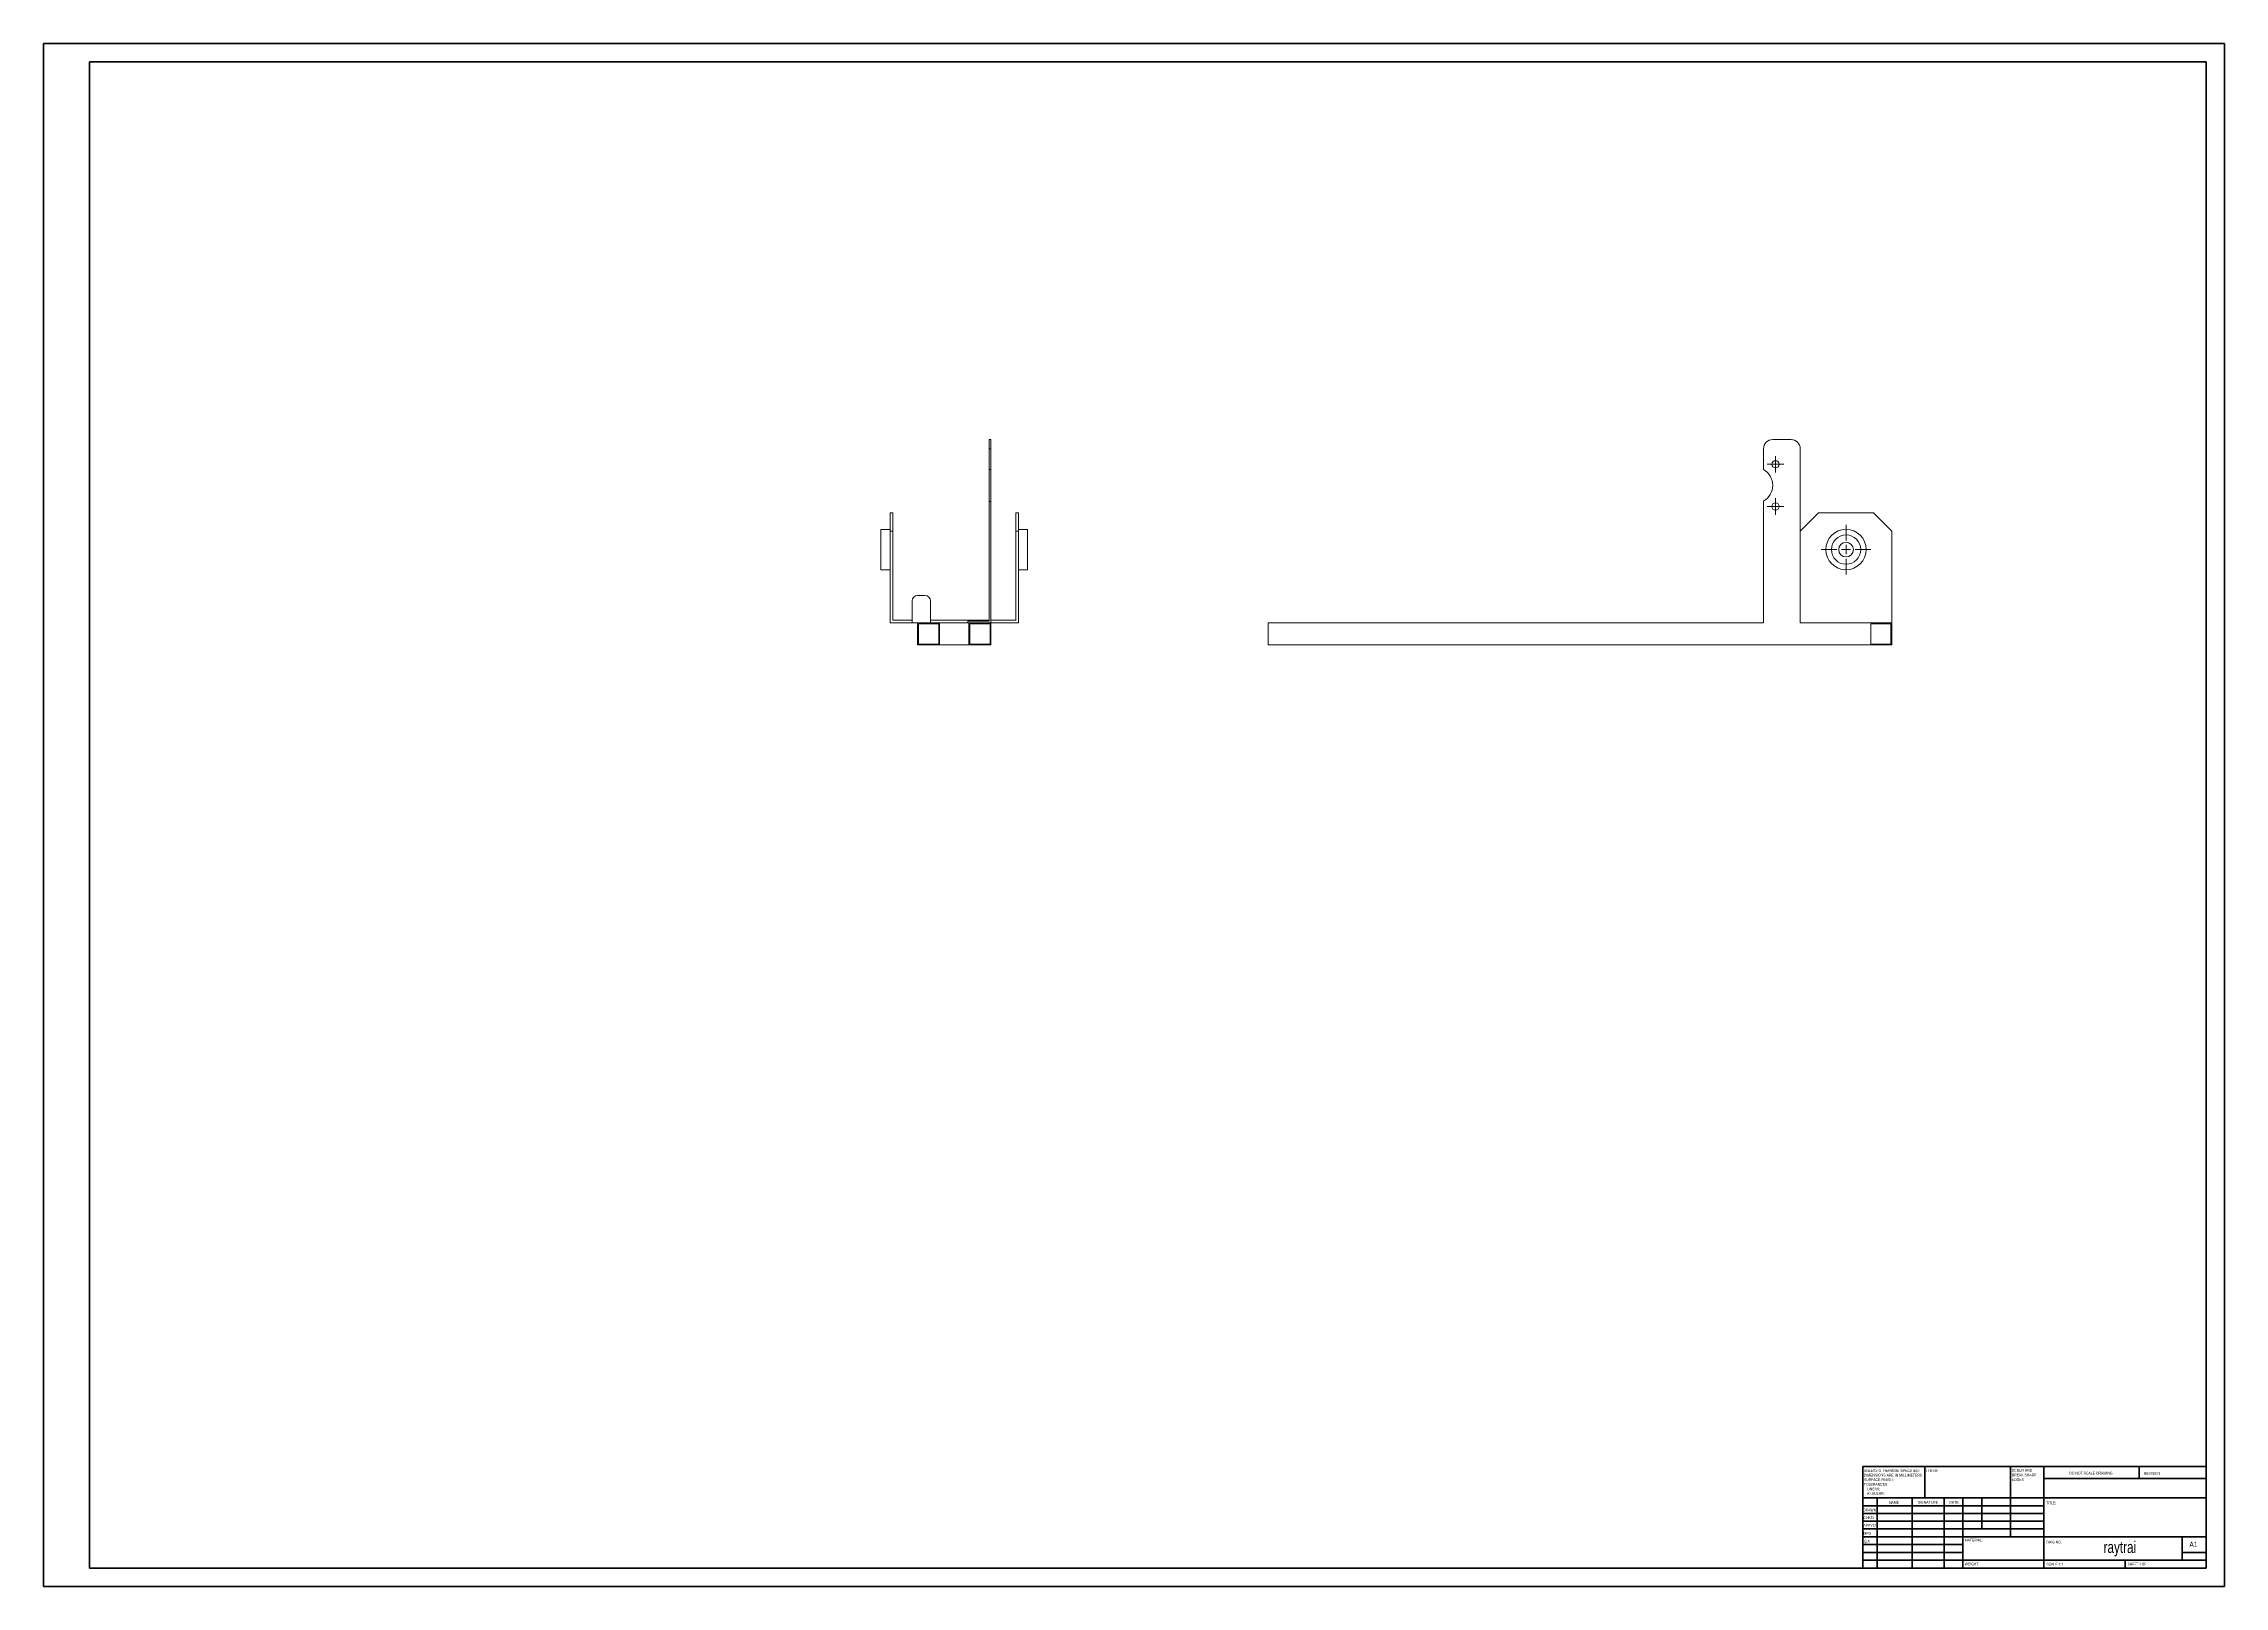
# Model space of a CAD drawing. Header units: millimetres. Extents: x 0 to 1189, y 0 to 841.
import ezdxf

# ---------------------------------------------------------------- set-up
doc = ezdxf.new("R2010")
doc.units = ezdxf.units.MM
doc.styles.add('SLDTEXTSTYLE0', font='TXT', dxfattribs={"width": 0.75})
doc.styles.add('SLDTEXTSTYLE1', font='TXT', dxfattribs={"width": 0.6875})

# ---------------------------------------------------------------- blocks, each defined once
blk = doc.blocks.new('SW_NOTE_0')
at = {"color": 0, "linetype": 'Continuous', "lineweight": 0, "char_height": 1.5, "attachment_point": 1, "style": 'SLDTEXTSTYLE0'}
for s, insert in [('DEBUR AND', (0, 1.9)), ('BREAK SHARP', (0, -0.6)), ('EDGES', (0, -3.1))]:
    blk.add_mtext(s, dxfattribs=dict(at, insert=insert))
blk = doc.blocks.new('SW_NOTE_1')
at = {"color": 0, "linetype": 'Continuous', "lineweight": 0, "char_height": 1.5, "attachment_point": 1, "style": 'SLDTEXTSTYLE0'}
for s, insert in [('UNLESS OTHERWISE SPECIFIED:', (0, 1.9)), ('TOLERANCES:', (0, -5.6)), ('DIMENSIONS ARE IN MILLIMETERS', (0, -0.6)), ('SURFACE FINISH:', (0, -3.1)), ('ANGULAR:', (1.7, -10.6)), ('LINEAR:', (1.7, -8.1))]:
    blk.add_mtext(s, dxfattribs=dict(at, insert=insert))
blk = doc.blocks.new('SW_CENTERMARKSYMBOL_0')
at = {"color": 0, "linetype": 'Continuous', "lineweight": 0}
for p, q in [((0, 5), (0, 13.5)), ((-5, 0), (-13.5, 0)), ((0, 0), (-2.5, 0)), ((0, 0), (0, 2.5)), ((0, 0), (0, -2.5)), ((0, 0), (2.5, 0)), ((5, 0), (13.5, 0)), ((0, -5), (0, -13.5))]:
    blk.add_line(p, q, dxfattribs=at)
blk = doc.blocks.new('SW_CENTERMARKSYMBOL_1')
at = {"color": 0, "linetype": 'Continuous', "lineweight": 0}
for p, q in [((-2.5, 0), (-4.5, 0)), ((0, 0), (-2.5, 0)), ((0, 2.5), (0, 4.5)), ((0, 0), (0, 2.5)), ((0, 0), (0, -2.5)), ((0, 0), (2.5, 0)), ((2.5, 0), (4.5, 0)), ((0, -2.5), (0, -4.5))]:
    blk.add_line(p, q, dxfattribs=at)
blk = doc.blocks.new('SW_CENTERMARKSYMBOL_2')
at = {"color": 0, "linetype": 'Continuous', "lineweight": 0}
for p, q in [((-2.5, 0), (-4.5, 0)), ((0, 0), (-2.5, 0)), ((0, 2.5), (0, 4.5)), ((0, 0), (0, 2.5)), ((0, 0), (0, -2.5)), ((0, 0), (2.5, 0)), ((2.5, 0), (4.5, 0)), ((0, -2.5), (0, -4.5))]:
    blk.add_line(p, q, dxfattribs=at)

msp = doc.modelspace()

# ---------------------------------------------------------------- linework, layer by layer
at = {"color": 7, "linetype": 'Continuous', "lineweight": 40}
for p, q in [((0.1, 0.2), (0.1, 841.2)), ((0.1, 841.2), (1189.1, 841.2)), ((1189.1, 0.2), (1189.1, 841.2)), ((25.1, 10.2), (25.1, 831.2)), ((25.1, 831.2), (1179.1, 831.2)), ((1179.1, 10.2), (1179.1, 831.2)), ((991.9, 65.5), (1179.1, 65.5)), ((991.9, 65.5), (991.9, 10.2)), ((1025.7, 48.5), (1025.7, 65.5)), ((1072.5, 65.5), (1072.5, 27.2)), ((1090.7, 65.5), (1090.7, 10.2)), ((1142.7, 59.1), (1142.7, 65.5)), ((1179.1, 65.5), (1179.1, 10.2)), ((1179.1, 48.5), (991.9, 48.5)), ((999.7, 48.5), (999.7, 10.2)), ((1018.9, 48.5), (1018.9, 10.2)), ((1036.3, 48.5), (1036.3, 10.2)), ((1046.5, 10.2), (1046.5, 48.5)), ((1056.9, 31.5), (1056.9, 48.5)), ((1179.1, 59.1), (1090.7, 59.1)), ((1090.7, 44.2), (991.9, 44.2)), ((1090.7, 40), (991.9, 40)), ((1090.7, 35.7), (991.9, 35.7)), ((1090.7, 31.5), (991.9, 31.5)), ((1046.5, 27.2), (991.9, 27.2)), ((1046.5, 27.2), (1179.1, 27.2)), ((1166.1, 14.5), (1166.1, 27.2)), ((1046.5, 23), (991.9, 23)), ((1046.5, 18.7), (991.9, 18.7)), ((991.9, 14.5), (1179.1, 14.5)), ((1134.9, 10.2), (1134.9, 14.5)), ((1179.1, 18.7), (1166.1, 18.7)), ((0.1, 0.2), (1189.1, 0.2)), ((25.1, 10.2), (1179.1, 10.2))]:
    msp.add_line(p, q, dxfattribs=at)
at = {"color": 7, "linetype": 'Continuous', "lineweight": 15}
for p, q in [((515.6, 625.4), (516.6, 625.4)), ((515.6, 620.4), (515.6, 625.4)), ((516.6, 620.4), (515.6, 620.4)), ((515.6, 620.4), (515.6, 609)), ((516.6, 625.4), (516.6, 620.4)), ((516.6, 609), (516.6, 620.4)), ((937.8, 609), (937.8, 620.4)), ((942.8, 625.4), (952.8, 625.4)), ((957.8, 575.4), (957.8, 620.4)), ((515.6, 591.7), (515.6, 609)), ((516.6, 609), (515.6, 609)), ((516.6, 591.7), (516.6, 609)), ((461.6, 585.4), (463.1, 585.4)), ((461.6, 575.4), (461.6, 585.4)), ((463.1, 585.4), (463.1, 575.4)), ((515.6, 591.7), (515.6, 526.4)), ((515.6, 591.7), (516.6, 591.7)), ((516.6, 525.4), (516.6, 591.7)), ((530.1, 585.4), (531.6, 585.4)), ((530.1, 575.4), (530.1, 585.4)), ((531.6, 585.4), (531.6, 575.4)), ((937.8, 525.4), (937.8, 591.7)), ((967.8, 585.4), (957.8, 575.4)), ((967.8, 585.4), (997.8, 585.4)), ((1007.8, 575.4), (997.8, 585.4)), ((461.6, 576.4), (456.6, 576.4)), ((456.6, 576.4), (456.6, 554.4)), ((463.1, 575.4), (461.6, 575.4)), ((461.6, 575.4), (461.6, 525.4)), ((463.1, 575.4), (463.1, 526.9)), ((530.1, 526.9), (530.1, 575.4)), ((531.6, 575.4), (530.1, 575.4)), ((536.6, 576.4), (531.6, 576.4)), ((531.6, 525.4), (531.6, 575.4)), ((536.6, 576.4), (536.6, 554.4)), ((957.8, 525.4), (957.8, 575.4)), ((1007.8, 525.4), (1007.8, 575.4)), ((456.6, 554.4), (461.6, 554.4)), ((531.6, 554.4), (536.6, 554.4)), ((473.6, 525.4), (473.6, 537.4)), ((480.6, 540.4), (476.6, 540.4)), ((483.6, 525.4), (483.6, 537.4)), ((461.6, 525.4), (473.6, 525.4)), ((463.1, 526.9), (473.6, 526.9)), ((476.6, 525.4), (473.6, 525.4)), ((476.6, 525.4), (476.6, 513.4)), ((488.6, 525.4), (476.6, 525.4)), ((477.1, 524.9), (477.1, 513.9)), ((488.1, 524.9), (477.1, 524.9)), ((483.6, 526.9), (515.6, 526.9)), ((488.1, 513.9), (488.1, 524.9)), ((488.6, 513.4), (488.6, 525.4)), ((488.6, 525.4), (503.9, 525.4)), ((503.9, 526.4), (503.9, 525.4)), ((515.6, 526.4), (503.9, 526.4)), ((503.9, 525.4), (504.6, 525.4)), ((504.6, 513.4), (504.6, 525.4)), ((504.6, 525.4), (516.6, 525.4)), ((505.1, 524.9), (516.1, 524.9)), ((505.1, 513.9), (505.1, 524.9)), ((516.1, 524.9), (516.1, 513.9)), ((516.6, 526.9), (530.1, 526.9)), ((516.6, 525.4), (516.6, 513.4)), ((516.6, 525.4), (531.6, 525.4)), ((667.8, 525.4), (667.8, 513.4)), ((667.8, 525.4), (937.8, 525.4)), ((957.8, 525.4), (1007.8, 525.4)), ((1007.3, 524.9), (996.3, 524.9)), ((996.3, 524.9), (996.3, 513.9)), ((1007.3, 513.9), (1007.3, 524.9)), ((1007.8, 525.4), (1007.8, 513.4)), ((476.6, 513.4), (488.6, 513.4)), ((477.1, 513.9), (488.1, 513.9)), ((504.6, 513.4), (488.6, 513.4)), ((516.6, 513.4), (504.6, 513.4)), ((516.1, 513.9), (505.1, 513.9)), ((667.8, 513.4), (1007.8, 513.4)), ((996.3, 513.9), (1007.3, 513.9))]:
    msp.add_line(p, q, dxfattribs=at)
for centre, radius in [((944.3, 611.9), 2), ((944.3, 588.9), 2), ((982.8, 565.4), 11), ((982.8, 565.4), 8), ((982.8, 565.4), 4)]:
    msp.add_circle(centre, radius, dxfattribs=at)
for centre, radius, start, end in [((942.8, 620.4), 5, 90, 180), ((952.8, 620.4), 5, 0, 90), ((932.8, 600.4), 10, 300, 60), ((476.6, 537.4), 3, 90, 180), ((480.6, 537.4), 3, 0, 90)]:
    msp.add_arc(centre, radius, start, end, dxfattribs=at)

# ---------------------------------------------------------------- block references
at = {"color": 7, "linetype": 'Continuous', "lineweight": 0}
for name, p in [('SW_CENTERMARKSYMBOL_1', (944.3, 611.9)), ('SW_CENTERMARKSYMBOL_2', (944.3, 588.9)), ('SW_CENTERMARKSYMBOL_0', (982.8, 565.4)), ('SW_NOTE_1', (992.5, 62.2)), ('SW_NOTE_0', (1073.2, 62.3))]:
    msp.add_blockref(name, p, dxfattribs=at)

# ---------------------------------------------------------------- texts
for s, insert, char_height, attachment_point, style in [('FINISH:', (1026.3, 64.1), 1.5, 1, 'SLDTEXTSTYLE0'), ('DO NOT SCALE DRAWING', (1104.5, 62.7), 1.5, 1, 'SLDTEXTSTYLE0'), ('REVISION', (1145.2, 62.5), 1.5, 1, 'SLDTEXTSTYLE0'), ('DRAWN', (992.1, 42.6), 1.5, 1, 'SLDTEXTSTYLE0'), ("CHK'D", (992.3, 38.4), 1.5, 1, 'SLDTEXTSTYLE0'), ('NAME', (1006.2, 46.7), 1.5, 1, 'SLDTEXTSTYLE0'), ('SIGNATURE', (1021.9, 46.8), 1.5, 1, 'SLDTEXTSTYLE0'), ('DATE', (1039.1, 46.8), 1.5, 1, 'SLDTEXTSTYLE0'), ('TITLE:', (1091.8, 46.5), 1.5, 1, 'SLDTEXTSTYLE0'), ("APPV'D", (992.3, 34.3), 1.5, 1, 'SLDTEXTSTYLE0'), ('MFG', (992.3, 29.9), 1.5, 1, 'SLDTEXTSTYLE0'), ('Q.A', (992.5, 25.6), 1.5, 1, 'SLDTEXTSTYLE0'), ('MATERIAL:', (1047.5, 26.2), 1.5, 1, 'SLDTEXTSTYLE0'), ('DWG NO.', (1092, 25.1), 1.5, 1, 'SLDTEXTSTYLE0'), ('raytrai', (1132.1, 24.8), 6.35, 2, 'SLDTEXTSTYLE0'), ('A1', (1170, 24.5), 2.91, 1, 'SLDTEXTSTYLE0'), ('WEIGHT:', (1047.5, 13.2), 1.5, 1, 'SLDTEXTSTYLE0'), ('SCALE:1:1', (1092, 13.1), 1.5, 1, 'SLDTEXTSTYLE0'), ('SHEET 1 OF 1', (1136.4, 13.1), 1.5, 1, 'SLDTEXTSTYLE1')]:
    msp.add_mtext(s, dxfattribs=dict(at, insert=insert, char_height=char_height, attachment_point=attachment_point, style=style))

doc.saveas('drawing.dxf')
